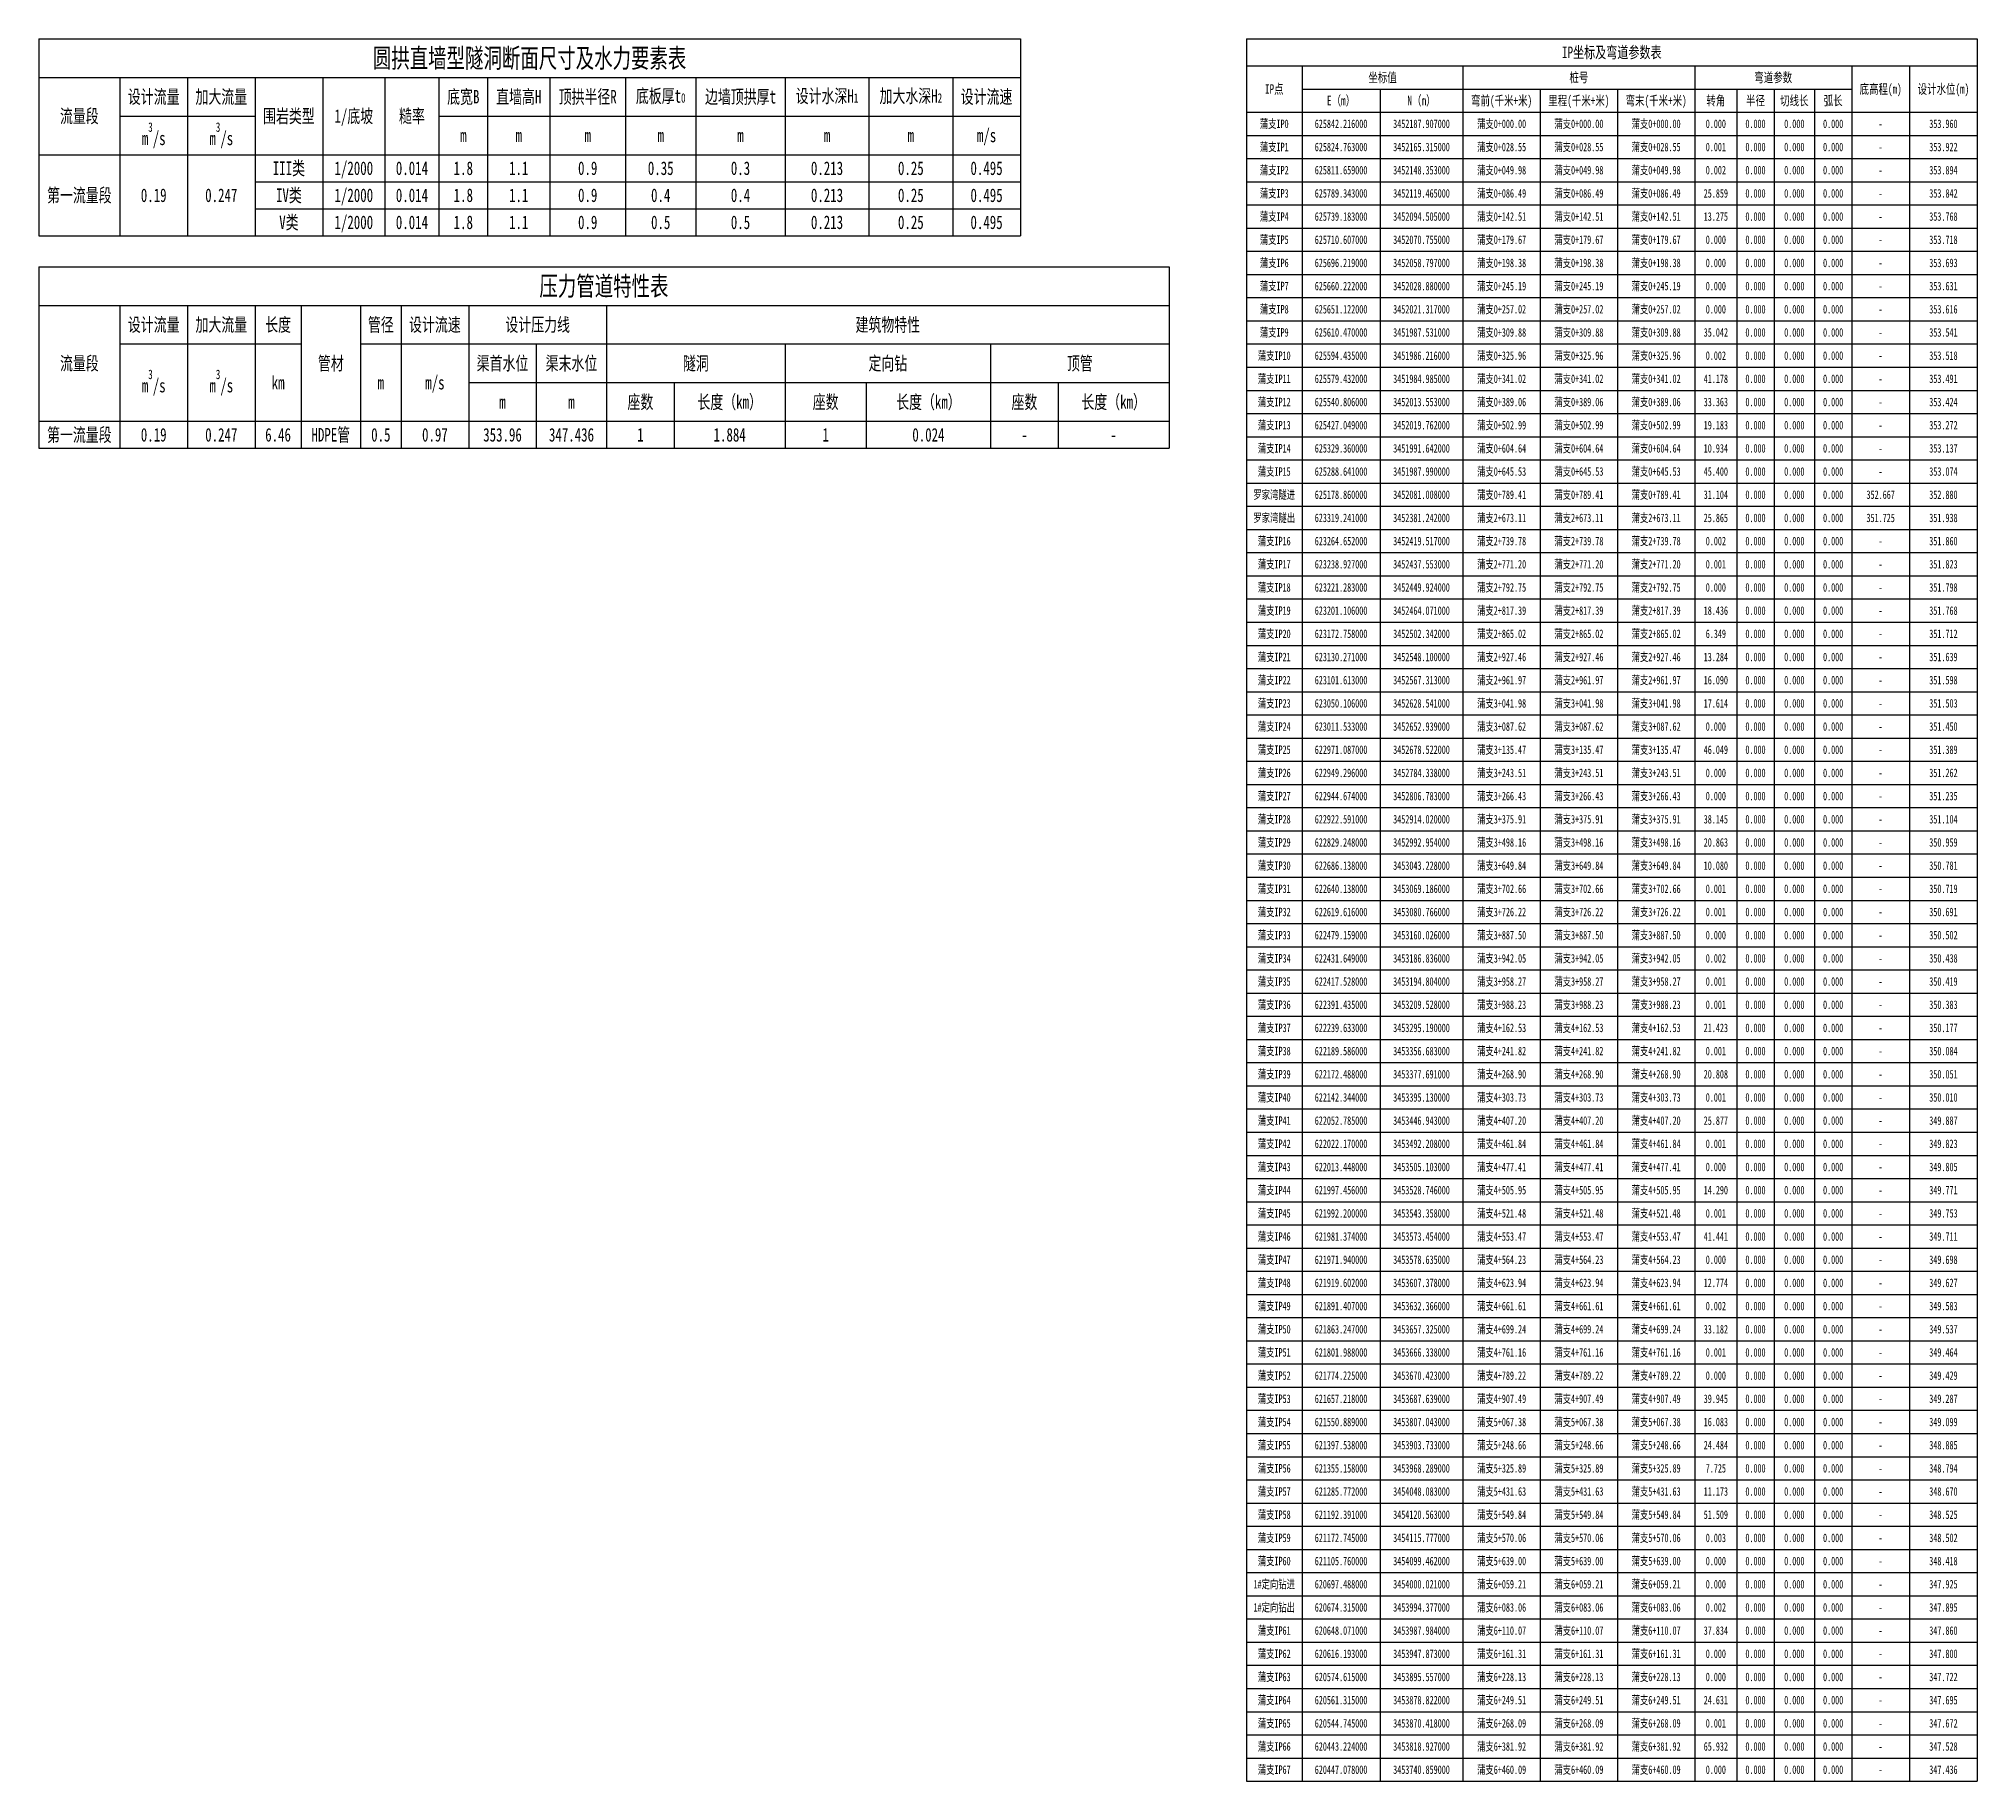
# Model space of a CAD drawing. Header units: millimetres. Extents: x -40 to 2308, y -621 to 355.
# Drawn here: x 0 to 502, y -621 to -170 of the extents above; entities that cross this region are included whole.
import ezdxf
from ezdxf.enums import TextEntityAlignment as Align

# ---------------------------------------------------------------- set-up
doc = ezdxf.new("R2010")
doc.units = ezdxf.units.MM
doc.layers.add('IP坐标表', color=7, linetype='Continuous')
doc.layers.add('断面汇总表', color=7, linetype='Continuous')
doc.styles.get("Standard").update_dxf_attribs({"font": '', "width": 0.7})
doc.styles.get('Standard').set_extended_font_data('仿宋')

msp = doc.modelspace()

# ---------------------------------------------------------------- texts
at = {"layer": 'IP坐标表', "width": 0.7}
for s, height, p in [('IP坐标及弯道参数表', 3, (407.2, -173.5)), ('坐标值', 2.5, (347.86, -180)), ('桩号', 2.5, (398.68, -180)), ('弯道参数', 2.5, (448.99, -180)), ('IP点', 2.5, (319.82, -183)), ('E（m）', 2.5, (337.12, -186)), ('N（m）', 2.5, (357.94, -186)), ('弯前(千米+米)', 2.5, (378.68, -186)), ('里程(千米+米)', 2.5, (398.68, -186)), ('弯末(千米+米)', 2.5, (418.68, -186)), ('转角', 2.5, (434.14, -186)), ('半径', 2.5, (444.4, -186)), ('切线长', 2.5, (454.45, -186)), ('弧长', 2.5, (464.5, -186)), ('底高程(m)', 2.5, (476.8, -183)), ('设计水位(m)', 2.5, (493.05, -183)), ('蒲支IP0', 2.2, (319.82, -192)), ('蒲支0+000.00', 2.2, (378.68, -192)), ('蒲支0+000.00', 2.2, (398.68, -192)), ('蒲支0+000.00', 2.2, (418.68, -192)), ('625842.216000', 2.2, (337.12, -192)), ('3452187.907000', 2.2, (357.94, -192)), ('0.000', 2.2, (434.14, -192)), ('0.000', 2.2, (444.4, -192)), ('0.000', 2.2, (454.45, -192)), ('0.000', 2.2, (464.5, -192)), ('-', 2.2, (476.8, -192)), ('353.960', 2.2, (493.05, -192)), ('蒲支IP1', 2.2, (319.82, -198)), ('625824.763000', 2.2, (337.12, -198)), ('3452165.315000', 2.2, (357.94, -198)), ('蒲支0+028.55', 2.2, (378.68, -198)), ('蒲支0+028.55', 2.2, (398.68, -198)), ('蒲支0+028.55', 2.2, (418.68, -198)), ('0.001', 2.2, (434.14, -198)), ('0.000', 2.2, (444.4, -198)), ('0.000', 2.2, (454.45, -198)), ('0.000', 2.2, (464.5, -198)), ('-', 2.2, (476.8, -198)), ('353.922', 2.2, (493.05, -198)), ('蒲支IP2', 2.2, (319.82, -204)), ('625811.659000', 2.2, (337.12, -204)), ('3452148.353000', 2.2, (357.94, -204)), ('蒲支0+049.98', 2.2, (378.68, -204)), ('蒲支0+049.98', 2.2, (398.68, -204)), ('蒲支0+049.98', 2.2, (418.68, -204)), ('0.002', 2.2, (434.14, -204)), ('0.000', 2.2, (444.4, -204)), ('0.000', 2.2, (454.45, -204)), ('0.000', 2.2, (464.5, -204)), ('-', 2.2, (476.8, -204)), ('353.894', 2.2, (493.05, -204)), ('蒲支IP3', 2.2, (319.82, -210)), ('625789.343000', 2.2, (337.12, -210)), ('3452119.465000', 2.2, (357.94, -210)), ('蒲支0+086.49', 2.2, (378.68, -210)), ('蒲支0+086.49', 2.2, (398.68, -210)), ('蒲支0+086.49', 2.2, (418.68, -210)), ('25.859', 2.2, (434.14, -210)), ('0.000', 2.2, (444.4, -210)), ('0.000', 2.2, (454.45, -210)), ('0.000', 2.2, (464.5, -210)), ('-', 2.2, (476.8, -210)), ('353.842', 2.2, (493.05, -210)), ('蒲支IP4', 2.2, (319.82, -216)), ('625739.183000', 2.2, (337.12, -216)), ('3452094.505000', 2.2, (357.94, -216)), ('蒲支0+142.51', 2.2, (378.68, -216)), ('蒲支0+142.51', 2.2, (398.68, -216)), ('蒲支0+142.51', 2.2, (418.68, -216)), ('13.275', 2.2, (434.14, -216)), ('0.000', 2.2, (444.4, -216)), ('0.000', 2.2, (454.45, -216)), ('0.000', 2.2, (464.5, -216)), ('353.768', 2.2, (493.05, -216)), ('蒲支IP5', 2.2, (319.82, -222)), ('蒲支0+179.67', 2.2, (378.68, -222)), ('蒲支0+179.67', 2.2, (398.68, -222)), ('蒲支0+179.67', 2.2, (418.68, -222)), ('-', 2.2, (476.8, -216)), ('625710.607000', 2.2, (337.12, -222)), ('3452070.755000', 2.2, (357.94, -222)), ('0.000', 2.2, (434.14, -222)), ('0.000', 2.2, (444.4, -222)), ('0.000', 2.2, (454.45, -222)), ('0.000', 2.2, (464.5, -222)), ('-', 2.2, (476.8, -222)), ('353.718', 2.2, (493.05, -222)), ('蒲支IP6', 2.2, (319.82, -228)), ('625696.219000', 2.2, (337.12, -228)), ('3452058.797000', 2.2, (357.94, -228)), ('蒲支0+198.38', 2.2, (378.68, -228)), ('蒲支0+198.38', 2.2, (398.68, -228)), ('蒲支0+198.38', 2.2, (418.68, -228)), ('0.000', 2.2, (434.14, -228)), ('0.000', 2.2, (444.4, -228)), ('0.000', 2.2, (454.45, -228)), ('0.000', 2.2, (464.5, -228)), ('-', 2.2, (476.8, -228)), ('353.693', 2.2, (493.05, -228)), ('蒲支IP7', 2.2, (319.82, -234)), ('625660.222000', 2.2, (337.12, -234)), ('3452028.880000', 2.2, (357.94, -234)), ('蒲支0+245.19', 2.2, (378.68, -234)), ('蒲支0+245.19', 2.2, (398.68, -234)), ('蒲支0+245.19', 2.2, (418.68, -234)), ('0.000', 2.2, (434.14, -234)), ('0.000', 2.2, (444.4, -234)), ('0.000', 2.2, (454.45, -234)), ('0.000', 2.2, (464.5, -234)), ('-', 2.2, (476.8, -234)), ('353.631', 2.2, (493.05, -234)), ('蒲支IP8', 2.2, (319.82, -240)), ('625651.122000', 2.2, (337.12, -240)), ('3452021.317000', 2.2, (357.94, -240)), ('蒲支0+257.02', 2.2, (378.68, -240)), ('蒲支0+257.02', 2.2, (398.68, -240)), ('蒲支0+257.02', 2.2, (418.68, -240)), ('0.000', 2.2, (434.14, -240)), ('0.000', 2.2, (444.4, -240)), ('0.000', 2.2, (454.45, -240)), ('0.000', 2.2, (464.5, -240)), ('-', 2.2, (476.8, -240)), ('353.616', 2.2, (493.05, -240)), ('蒲支IP9', 2.2, (319.82, -246)), ('625610.470000', 2.2, (337.12, -246)), ('3451987.531000', 2.2, (357.94, -246)), ('蒲支0+309.88', 2.2, (378.68, -246)), ('蒲支0+309.88', 2.2, (398.68, -246)), ('蒲支0+309.88', 2.2, (418.68, -246)), ('35.042', 2.2, (434.14, -246)), ('0.000', 2.2, (444.4, -246)), ('0.000', 2.2, (454.45, -246)), ('0.000', 2.2, (464.5, -246)), ('353.541', 2.2, (493.05, -246)), ('蒲支IP10', 2.2, (319.82, -252)), ('蒲支0+325.96', 2.2, (378.68, -252)), ('蒲支0+325.96', 2.2, (398.68, -252)), ('蒲支0+325.96', 2.2, (418.68, -252)), ('-', 2.2, (476.8, -246)), ('625594.435000', 2.2, (337.12, -252)), ('3451986.216000', 2.2, (357.94, -252)), ('0.002', 2.2, (434.14, -252)), ('0.000', 2.2, (444.4, -252)), ('0.000', 2.2, (454.45, -252)), ('0.000', 2.2, (464.5, -252)), ('-', 2.2, (476.8, -252)), ('353.518', 2.2, (493.05, -252)), ('蒲支IP11', 2.2, (319.82, -258)), ('625579.432000', 2.2, (337.12, -258)), ('3451984.985000', 2.2, (357.94, -258)), ('蒲支0+341.02', 2.2, (378.68, -258)), ('蒲支0+341.02', 2.2, (398.68, -258)), ('蒲支0+341.02', 2.2, (418.68, -258)), ('41.178', 2.2, (434.14, -258)), ('0.000', 2.2, (444.4, -258)), ('0.000', 2.2, (454.45, -258)), ('0.000', 2.2, (464.5, -258)), ('-', 2.2, (476.8, -258)), ('353.491', 2.2, (493.05, -258)), ('蒲支IP12', 2.2, (319.82, -264)), ('625540.806000', 2.2, (337.12, -264)), ('3452013.553000', 2.2, (357.94, -264)), ('蒲支0+389.06', 2.2, (378.68, -264)), ('蒲支0+389.06', 2.2, (398.68, -264)), ('蒲支0+389.06', 2.2, (418.68, -264)), ('33.363', 2.2, (434.14, -264)), ('0.000', 2.2, (444.4, -264)), ('0.000', 2.2, (454.45, -264)), ('0.000', 2.2, (464.5, -264)), ('-', 2.2, (476.8, -264)), ('353.424', 2.2, (493.05, -264)), ('蒲支IP13', 2.2, (319.82, -270)), ('625427.049000', 2.2, (337.12, -270)), ('3452019.762000', 2.2, (357.94, -270)), ('蒲支0+502.99', 2.2, (378.68, -270)), ('蒲支0+502.99', 2.2, (398.68, -270)), ('蒲支0+502.99', 2.2, (418.68, -270)), ('19.183', 2.2, (434.14, -270)), ('0.000', 2.2, (444.4, -270)), ('0.000', 2.2, (454.45, -270)), ('0.000', 2.2, (464.5, -270)), ('-', 2.2, (476.8, -270)), ('353.272', 2.2, (493.05, -270)), ('蒲支IP14', 2.2, (319.82, -276)), ('625329.360000', 2.2, (337.12, -276)), ('3451991.642000', 2.2, (357.94, -276)), ('蒲支0+604.64', 2.2, (378.68, -276)), ('蒲支0+604.64', 2.2, (398.68, -276)), ('蒲支0+604.64', 2.2, (418.68, -276)), ('10.934', 2.2, (434.14, -276)), ('0.000', 2.2, (444.4, -276)), ('0.000', 2.2, (454.45, -276)), ('0.000', 2.2, (464.5, -276)), ('353.137', 2.2, (493.05, -276)), ('蒲支IP15', 2.2, (319.82, -282)), ('625288.641000', 2.2, (337.12, -282)), ('3451987.990000', 2.2, (357.94, -282)), ('蒲支0+645.53', 2.2, (378.68, -282)), ('蒲支0+645.53', 2.2, (398.68, -282)), ('蒲支0+645.53', 2.2, (418.68, -282)), ('45.400', 2.2, (434.14, -282)), ('0.000', 2.2, (444.4, -282)), ('0.000', 2.2, (454.45, -282)), ('0.000', 2.2, (464.5, -282)), ('-', 2.2, (476.8, -276)), ('353.074', 2.2, (493.05, -282)), ('-', 2.2, (476.8, -282)), ('罗家湾隧进', 2.2, (319.82, -288)), ('625178.860000', 2.2, (337.12, -288)), ('3452081.008000', 2.2, (357.94, -288)), ('蒲支0+789.41', 2.2, (378.68, -288)), ('蒲支0+789.41', 2.2, (398.68, -288)), ('蒲支0+789.41', 2.2, (418.68, -288)), ('31.104', 2.2, (434.14, -288)), ('0.000', 2.2, (444.4, -288)), ('0.000', 2.2, (454.45, -288)), ('0.000', 2.2, (464.5, -288)), ('352.667', 2.2, (476.8, -288)), ('352.880', 2.2, (493.05, -288)), ('罗家湾隧出', 2.2, (319.82, -294)), ('623319.241000', 2.2, (337.12, -294)), ('3452381.242000', 2.2, (357.94, -294)), ('蒲支2+673.11', 2.2, (378.68, -294)), ('蒲支2+673.11', 2.2, (398.68, -294)), ('蒲支2+673.11', 2.2, (418.68, -294)), ('25.865', 2.2, (434.14, -294)), ('0.000', 2.2, (444.4, -294)), ('0.000', 2.2, (454.45, -294)), ('0.000', 2.2, (464.5, -294)), ('351.725', 2.2, (476.8, -294)), ('351.938', 2.2, (493.05, -294)), ('蒲支IP16', 2.2, (319.82, -300)), ('623264.652000', 2.2, (337.12, -300)), ('3452419.517000', 2.2, (357.94, -300)), ('蒲支2+739.78', 2.2, (378.68, -300)), ('蒲支2+739.78', 2.2, (398.68, -300)), ('蒲支2+739.78', 2.2, (418.68, -300)), ('0.002', 2.2, (434.14, -300)), ('0.000', 2.2, (444.4, -300)), ('0.000', 2.2, (454.45, -300)), ('0.000', 2.2, (464.5, -300)), ('-', 2.2, (476.8, -300)), ('351.860', 2.2, (493.05, -300)), ('蒲支IP17', 2.2, (319.82, -306)), ('623238.927000', 2.2, (337.12, -306)), ('3452437.553000', 2.2, (357.94, -306)), ('蒲支2+771.20', 2.2, (378.68, -306)), ('蒲支2+771.20', 2.2, (398.68, -306)), ('蒲支2+771.20', 2.2, (418.68, -306)), ('0.001', 2.2, (434.14, -306)), ('0.000', 2.2, (444.4, -306)), ('0.000', 2.2, (454.45, -306)), ('0.000', 2.2, (464.5, -306)), ('351.823', 2.2, (493.05, -306)), ('蒲支IP18', 2.2, (319.82, -312)), ('623221.283000', 2.2, (337.12, -312)), ('3452449.924000', 2.2, (357.94, -312)), ('蒲支2+792.75', 2.2, (378.68, -312)), ('蒲支2+792.75', 2.2, (398.68, -312)), ('蒲支2+792.75', 2.2, (418.68, -312)), ('0.000', 2.2, (434.14, -312)), ('0.000', 2.2, (444.4, -312)), ('0.000', 2.2, (454.45, -312)), ('0.000', 2.2, (464.5, -312)), ('-', 2.2, (476.8, -306)), ('351.798', 2.2, (493.05, -312)), ('-', 2.2, (476.8, -312)), ('蒲支IP19', 2.2, (319.82, -318)), ('623201.106000', 2.2, (337.12, -318)), ('3452464.071000', 2.2, (357.94, -318)), ('蒲支2+817.39', 2.2, (378.68, -318)), ('蒲支2+817.39', 2.2, (398.68, -318)), ('蒲支2+817.39', 2.2, (418.68, -318)), ('18.436', 2.2, (434.14, -318)), ('0.000', 2.2, (444.4, -318)), ('0.000', 2.2, (454.45, -318)), ('0.000', 2.2, (464.5, -318)), ('-', 2.2, (476.8, -318)), ('351.768', 2.2, (493.05, -318)), ('蒲支IP20', 2.2, (319.82, -324)), ('623172.758000', 2.2, (337.12, -324)), ('3452502.342000', 2.2, (357.94, -324)), ('蒲支2+865.02', 2.2, (378.68, -324)), ('蒲支2+865.02', 2.2, (398.68, -324)), ('蒲支2+865.02', 2.2, (418.68, -324)), ('6.349', 2.2, (434.14, -324)), ('0.000', 2.2, (444.4, -324)), ('0.000', 2.2, (454.45, -324)), ('0.000', 2.2, (464.5, -324)), ('-', 2.2, (476.8, -324)), ('351.712', 2.2, (493.05, -324)), ('蒲支IP21', 2.2, (319.82, -330)), ('623130.271000', 2.2, (337.12, -330)), ('3452548.100000', 2.2, (357.94, -330)), ('蒲支2+927.46', 2.2, (378.68, -330)), ('蒲支2+927.46', 2.2, (398.68, -330)), ('蒲支2+927.46', 2.2, (418.68, -330)), ('13.284', 2.2, (434.14, -330)), ('0.000', 2.2, (444.4, -330)), ('0.000', 2.2, (454.45, -330)), ('0.000', 2.2, (464.5, -330)), ('-', 2.2, (476.8, -330)), ('351.639', 2.2, (493.05, -330)), ('蒲支IP22', 2.2, (319.82, -336)), ('623101.613000', 2.2, (337.12, -336)), ('3452567.313000', 2.2, (357.94, -336)), ('蒲支2+961.97', 2.2, (378.68, -336)), ('蒲支2+961.97', 2.2, (398.68, -336)), ('蒲支2+961.97', 2.2, (418.68, -336)), ('16.090', 2.2, (434.14, -336)), ('0.000', 2.2, (444.4, -336)), ('0.000', 2.2, (454.45, -336)), ('0.000', 2.2, (464.5, -336)), ('-', 2.2, (476.8, -336)), ('351.598', 2.2, (493.05, -336)), ('蒲支IP23', 2.2, (319.82, -342)), ('623050.106000', 2.2, (337.12, -342)), ('3452628.541000', 2.2, (357.94, -342)), ('蒲支3+041.98', 2.2, (378.68, -342)), ('蒲支3+041.98', 2.2, (398.68, -342)), ('蒲支3+041.98', 2.2, (418.68, -342)), ('17.614', 2.2, (434.14, -342)), ('0.000', 2.2, (444.4, -342)), ('0.000', 2.2, (454.45, -342)), ('0.000', 2.2, (464.5, -342)), ('351.503', 2.2, (493.05, -342)), ('-', 2.2, (476.8, -342)), ('蒲支IP24', 2.2, (319.82, -348)), ('623011.533000', 2.2, (337.12, -348)), ('3452652.939000', 2.2, (357.94, -348)), ('蒲支3+087.62', 2.2, (378.68, -348)), ('蒲支3+087.62', 2.2, (398.68, -348)), ('蒲支3+087.62', 2.2, (418.68, -348)), ('0.000', 2.2, (434.14, -348)), ('0.000', 2.2, (444.4, -348)), ('0.000', 2.2, (454.45, -348)), ('0.000', 2.2, (464.5, -348)), ('-', 2.2, (476.8, -348)), ('351.450', 2.2, (493.05, -348)), ('蒲支IP25', 2.2, (319.82, -354)), ('622971.087000', 2.2, (337.12, -354)), ('3452678.522000', 2.2, (357.94, -354)), ('蒲支3+135.47', 2.2, (378.68, -354)), ('蒲支3+135.47', 2.2, (398.68, -354)), ('蒲支3+135.47', 2.2, (418.68, -354)), ('46.049', 2.2, (434.14, -354)), ('0.000', 2.2, (444.4, -354)), ('0.000', 2.2, (454.45, -354)), ('0.000', 2.2, (464.5, -354)), ('-', 2.2, (476.8, -354)), ('351.389', 2.2, (493.05, -354)), ('蒲支IP26', 2.2, (319.82, -360)), ('622949.296000', 2.2, (337.12, -360)), ('3452784.338000', 2.2, (357.94, -360)), ('蒲支3+243.51', 2.2, (378.68, -360)), ('蒲支3+243.51', 2.2, (398.68, -360)), ('蒲支3+243.51', 2.2, (418.68, -360)), ('0.000', 2.2, (434.14, -360)), ('0.000', 2.2, (444.4, -360)), ('0.000', 2.2, (454.45, -360)), ('0.000', 2.2, (464.5, -360)), ('-', 2.2, (476.8, -360)), ('351.262', 2.2, (493.05, -360)), ('蒲支IP27', 2.2, (319.82, -366)), ('622944.674000', 2.2, (337.12, -366)), ('3452806.783000', 2.2, (357.94, -366)), ('蒲支3+266.43', 2.2, (378.68, -366)), ('蒲支3+266.43', 2.2, (398.68, -366)), ('蒲支3+266.43', 2.2, (418.68, -366)), ('0.000', 2.2, (434.14, -366)), ('0.000', 2.2, (444.4, -366)), ('0.000', 2.2, (454.45, -366)), ('0.000', 2.2, (464.5, -366)), ('-', 2.2, (476.8, -366)), ('351.235', 2.2, (493.05, -366)), ('蒲支IP28', 2.2, (319.82, -372)), ('622922.591000', 2.2, (337.12, -372)), ('3452914.020000', 2.2, (357.94, -372)), ('蒲支3+375.91', 2.2, (378.68, -372)), ('蒲支3+375.91', 2.2, (398.68, -372)), ('蒲支3+375.91', 2.2, (418.68, -372)), ('38.145', 2.2, (434.14, -372)), ('0.000', 2.2, (444.4, -372)), ('0.000', 2.2, (454.45, -372)), ('0.000', 2.2, (464.5, -372)), ('351.104', 2.2, (493.05, -372)), ('-', 2.2, (476.8, -372)), ('蒲支IP29', 2.2, (319.82, -378)), ('622829.248000', 2.2, (337.12, -378)), ('3452992.954000', 2.2, (357.94, -378)), ('蒲支3+498.16', 2.2, (378.68, -378)), ('蒲支3+498.16', 2.2, (398.68, -378)), ('蒲支3+498.16', 2.2, (418.68, -378)), ('20.863', 2.2, (434.14, -378)), ('0.000', 2.2, (444.4, -378)), ('0.000', 2.2, (454.45, -378)), ('0.000', 2.2, (464.5, -378)), ('-', 2.2, (476.8, -378)), ('350.959', 2.2, (493.05, -378)), ('蒲支IP30', 2.2, (319.82, -384)), ('622686.138000', 2.2, (337.12, -384)), ('3453043.228000', 2.2, (357.94, -384)), ('蒲支3+649.84', 2.2, (378.68, -384)), ('蒲支3+649.84', 2.2, (398.68, -384)), ('蒲支3+649.84', 2.2, (418.68, -384)), ('10.080', 2.2, (434.14, -384)), ('0.000', 2.2, (444.4, -384)), ('0.000', 2.2, (454.45, -384)), ('0.000', 2.2, (464.5, -384)), ('-', 2.2, (476.8, -384)), ('350.781', 2.2, (493.05, -384)), ('蒲支IP31', 2.2, (319.82, -390)), ('622640.138000', 2.2, (337.12, -390)), ('3453069.186000', 2.2, (357.94, -390)), ('蒲支3+702.66', 2.2, (378.68, -390)), ('蒲支3+702.66', 2.2, (398.68, -390)), ('蒲支3+702.66', 2.2, (418.68, -390)), ('0.001', 2.2, (434.14, -390)), ('0.000', 2.2, (444.4, -390)), ('0.000', 2.2, (454.45, -390)), ('0.000', 2.2, (464.5, -390)), ('-', 2.2, (476.8, -390)), ('350.719', 2.2, (493.05, -390)), ('蒲支IP32', 2.2, (319.82, -396)), ('622619.616000', 2.2, (337.12, -396)), ('3453080.766000', 2.2, (357.94, -396)), ('蒲支3+726.22', 2.2, (378.68, -396)), ('蒲支3+726.22', 2.2, (398.68, -396)), ('蒲支3+726.22', 2.2, (418.68, -396)), ('0.001', 2.2, (434.14, -396)), ('0.000', 2.2, (444.4, -396)), ('0.000', 2.2, (454.45, -396)), ('0.000', 2.2, (464.5, -396)), ('-', 2.2, (476.8, -396)), ('350.691', 2.2, (493.05, -396)), ('蒲支IP33', 2.2, (319.82, -402)), ('622479.159000', 2.2, (337.12, -402)), ('3453160.026000', 2.2, (357.94, -402)), ('蒲支3+887.50', 2.2, (378.68, -402)), ('蒲支3+887.50', 2.2, (398.68, -402)), ('蒲支3+887.50', 2.2, (418.68, -402)), ('0.000', 2.2, (434.14, -402)), ('0.000', 2.2, (444.4, -402)), ('0.000', 2.2, (454.45, -402)), ('0.000', 2.2, (464.5, -402)), ('350.502', 2.2, (493.05, -402)), ('-', 2.2, (476.8, -402)), ('蒲支IP34', 2.2, (319.82, -408)), ('622431.649000', 2.2, (337.12, -408)), ('3453186.836000', 2.2, (357.94, -408)), ('蒲支3+942.05', 2.2, (378.68, -408)), ('蒲支3+942.05', 2.2, (398.68, -408)), ('蒲支3+942.05', 2.2, (418.68, -408)), ('0.002', 2.2, (434.14, -408)), ('0.000', 2.2, (444.4, -408)), ('0.000', 2.2, (454.45, -408)), ('0.000', 2.2, (464.5, -408)), ('-', 2.2, (476.8, -408)), ('350.438', 2.2, (493.05, -408)), ('蒲支IP35', 2.2, (319.82, -414)), ('622417.528000', 2.2, (337.12, -414)), ('3453194.804000', 2.2, (357.94, -414)), ('蒲支3+958.27', 2.2, (378.68, -414)), ('蒲支3+958.27', 2.2, (398.68, -414)), ('蒲支3+958.27', 2.2, (418.68, -414)), ('0.001', 2.2, (434.14, -414)), ('0.000', 2.2, (444.4, -414)), ('0.000', 2.2, (454.45, -414)), ('0.000', 2.2, (464.5, -414)), ('-', 2.2, (476.8, -414)), ('350.419', 2.2, (493.05, -414)), ('蒲支IP36', 2.2, (319.82, -420)), ('622391.435000', 2.2, (337.12, -420)), ('3453209.528000', 2.2, (357.94, -420)), ('蒲支3+988.23', 2.2, (378.68, -420)), ('蒲支3+988.23', 2.2, (398.68, -420)), ('蒲支3+988.23', 2.2, (418.68, -420)), ('0.001', 2.2, (434.14, -420)), ('0.000', 2.2, (444.4, -420)), ('0.000', 2.2, (454.45, -420)), ('0.000', 2.2, (464.5, -420)), ('-', 2.2, (476.8, -420)), ('350.383', 2.2, (493.05, -420)), ('蒲支IP37', 2.2, (319.82, -426)), ('622239.633000', 2.2, (337.12, -426)), ('3453295.190000', 2.2, (357.94, -426)), ('蒲支4+162.53', 2.2, (378.68, -426)), ('蒲支4+162.53', 2.2, (398.68, -426)), ('蒲支4+162.53', 2.2, (418.68, -426)), ('21.423', 2.2, (434.14, -426)), ('0.000', 2.2, (444.4, -426)), ('0.000', 2.2, (454.45, -426)), ('0.000', 2.2, (464.5, -426)), ('-', 2.2, (476.8, -426)), ('350.177', 2.2, (493.05, -426)), ('蒲支IP38', 2.2, (319.82, -432)), ('622189.586000', 2.2, (337.12, -432)), ('3453356.683000', 2.2, (357.94, -432)), ('蒲支4+241.82', 2.2, (378.68, -432)), ('蒲支4+241.82', 2.2, (398.68, -432)), ('蒲支4+241.82', 2.2, (418.68, -432)), ('0.001', 2.2, (434.14, -432)), ('0.000', 2.2, (444.4, -432)), ('0.000', 2.2, (454.45, -432)), ('0.000', 2.2, (464.5, -432)), ('350.084', 2.2, (493.05, -432)), ('-', 2.2, (476.8, -432)), ('蒲支IP39', 2.2, (319.82, -438)), ('622172.488000', 2.2, (337.12, -438)), ('3453377.691000', 2.2, (357.94, -438)), ('蒲支4+268.90', 2.2, (378.68, -438)), ('蒲支4+268.90', 2.2, (398.68, -438)), ('蒲支4+268.90', 2.2, (418.68, -438)), ('20.808', 2.2, (434.14, -438)), ('0.000', 2.2, (444.4, -438)), ('0.000', 2.2, (454.45, -438)), ('0.000', 2.2, (464.5, -438)), ('-', 2.2, (476.8, -438)), ('350.051', 2.2, (493.05, -438)), ('蒲支IP40', 2.2, (319.82, -444)), ('622142.344000', 2.2, (337.12, -444)), ('3453395.130000', 2.2, (357.94, -444)), ('蒲支4+303.73', 2.2, (378.68, -444)), ('蒲支4+303.73', 2.2, (398.68, -444)), ('蒲支4+303.73', 2.2, (418.68, -444)), ('0.001', 2.2, (434.14, -444)), ('0.000', 2.2, (444.4, -444)), ('0.000', 2.2, (454.45, -444)), ('0.000', 2.2, (464.5, -444)), ('-', 2.2, (476.8, -444)), ('350.010', 2.2, (493.05, -444)), ('蒲支IP41', 2.2, (319.82, -450)), ('622052.785000', 2.2, (337.12, -450)), ('3453446.943000', 2.2, (357.94, -450)), ('蒲支4+407.20', 2.2, (378.68, -450)), ('蒲支4+407.20', 2.2, (398.68, -450)), ('蒲支4+407.20', 2.2, (418.68, -450)), ('25.877', 2.2, (434.14, -450)), ('0.000', 2.2, (444.4, -450)), ('0.000', 2.2, (454.45, -450)), ('0.000', 2.2, (464.5, -450)), ('-', 2.2, (476.8, -450)), ('349.887', 2.2, (493.05, -450)), ('蒲支IP42', 2.2, (319.82, -456)), ('622022.170000', 2.2, (337.12, -456)), ('3453492.208000', 2.2, (357.94, -456)), ('蒲支4+461.84', 2.2, (378.68, -456)), ('蒲支4+461.84', 2.2, (398.68, -456)), ('蒲支4+461.84', 2.2, (418.68, -456)), ('0.001', 2.2, (434.14, -456)), ('0.000', 2.2, (444.4, -456)), ('0.000', 2.2, (454.45, -456)), ('0.000', 2.2, (464.5, -456)), ('-', 2.2, (476.8, -456)), ('349.823', 2.2, (493.05, -456)), ('蒲支IP43', 2.2, (319.82, -462)), ('622013.448000', 2.2, (337.12, -462)), ('3453505.103000', 2.2, (357.94, -462)), ('蒲支4+477.41', 2.2, (378.68, -462)), ('蒲支4+477.41', 2.2, (398.68, -462)), ('蒲支4+477.41', 2.2, (418.68, -462)), ('0.000', 2.2, (434.14, -462)), ('0.000', 2.2, (444.4, -462)), ('0.000', 2.2, (454.45, -462)), ('0.000', 2.2, (464.5, -462)), ('349.805', 2.2, (493.05, -462)), ('蒲支IP44', 2.2, (319.82, -468)), ('蒲支4+505.95', 2.2, (378.68, -468)), ('蒲支4+505.95', 2.2, (398.68, -468)), ('蒲支4+505.95', 2.2, (418.68, -468)), ('-', 2.2, (476.8, -462)), ('621997.456000', 2.2, (337.12, -468)), ('3453528.746000', 2.2, (357.94, -468)), ('14.290', 2.2, (434.14, -468)), ('0.000', 2.2, (444.4, -468)), ('0.000', 2.2, (454.45, -468)), ('0.000', 2.2, (464.5, -468)), ('-', 2.2, (476.8, -468)), ('349.771', 2.2, (493.05, -468)), ('蒲支IP45', 2.2, (319.82, -474)), ('621992.200000', 2.2, (337.12, -474)), ('3453543.358000', 2.2, (357.94, -474)), ('蒲支4+521.48', 2.2, (378.68, -474)), ('蒲支4+521.48', 2.2, (398.68, -474)), ('蒲支4+521.48', 2.2, (418.68, -474)), ('0.001', 2.2, (434.14, -474)), ('0.000', 2.2, (444.4, -474)), ('0.000', 2.2, (454.45, -474)), ('0.000', 2.2, (464.5, -474)), ('-', 2.2, (476.8, -474)), ('349.753', 2.2, (493.05, -474)), ('蒲支IP46', 2.2, (319.82, -480)), ('621981.374000', 2.2, (337.12, -480)), ('3453573.454000', 2.2, (357.94, -480)), ('蒲支4+553.47', 2.2, (378.68, -480)), ('蒲支4+553.47', 2.2, (398.68, -480)), ('蒲支4+553.47', 2.2, (418.68, -480)), ('41.441', 2.2, (434.14, -480)), ('0.000', 2.2, (444.4, -480)), ('0.000', 2.2, (454.45, -480)), ('0.000', 2.2, (464.5, -480)), ('-', 2.2, (476.8, -480)), ('349.711', 2.2, (493.05, -480)), ('蒲支IP47', 2.2, (319.82, -486)), ('621971.940000', 2.2, (337.12, -486)), ('3453578.635000', 2.2, (357.94, -486)), ('蒲支4+564.23', 2.2, (378.68, -486)), ('蒲支4+564.23', 2.2, (398.68, -486)), ('蒲支4+564.23', 2.2, (418.68, -486)), ('0.000', 2.2, (434.14, -486)), ('0.000', 2.2, (444.4, -486)), ('0.000', 2.2, (454.45, -486)), ('0.000', 2.2, (464.5, -486)), ('-', 2.2, (476.8, -486)), ('349.698', 2.2, (493.05, -486)), ('蒲支IP48', 2.2, (319.82, -492)), ('621919.602000', 2.2, (337.12, -492)), ('3453607.378000', 2.2, (357.94, -492)), ('蒲支4+623.94', 2.2, (378.68, -492)), ('蒲支4+623.94', 2.2, (398.68, -492)), ('蒲支4+623.94', 2.2, (418.68, -492)), ('12.774', 2.2, (434.14, -492)), ('0.000', 2.2, (444.4, -492)), ('0.000', 2.2, (454.45, -492)), ('0.000', 2.2, (464.5, -492)), ('349.627', 2.2, (493.05, -492)), ('蒲支IP49', 2.2, (319.82, -498)), ('蒲支4+661.61', 2.2, (378.68, -498)), ('蒲支4+661.61', 2.2, (398.68, -498)), ('蒲支4+661.61', 2.2, (418.68, -498)), ('-', 2.2, (476.8, -492)), ('621891.407000', 2.2, (337.12, -498)), ('3453632.366000', 2.2, (357.94, -498)), ('0.002', 2.2, (434.14, -498)), ('0.000', 2.2, (444.4, -498)), ('0.000', 2.2, (454.45, -498)), ('0.000', 2.2, (464.5, -498)), ('-', 2.2, (476.8, -498)), ('349.583', 2.2, (493.05, -498)), ('蒲支IP50', 2.2, (319.82, -504)), ('621863.247000', 2.2, (337.12, -504)), ('3453657.325000', 2.2, (357.94, -504)), ('蒲支4+699.24', 2.2, (378.68, -504)), ('蒲支4+699.24', 2.2, (398.68, -504)), ('蒲支4+699.24', 2.2, (418.68, -504)), ('33.182', 2.2, (434.14, -504)), ('0.000', 2.2, (444.4, -504)), ('0.000', 2.2, (454.45, -504)), ('0.000', 2.2, (464.5, -504)), ('-', 2.2, (476.8, -504)), ('349.537', 2.2, (493.05, -504)), ('蒲支IP51', 2.2, (319.82, -510)), ('621801.988000', 2.2, (337.12, -510)), ('3453666.338000', 2.2, (357.94, -510)), ('蒲支4+761.16', 2.2, (378.68, -510)), ('蒲支4+761.16', 2.2, (398.68, -510)), ('蒲支4+761.16', 2.2, (418.68, -510)), ('0.001', 2.2, (434.14, -510)), ('0.000', 2.2, (444.4, -510)), ('0.000', 2.2, (454.45, -510)), ('0.000', 2.2, (464.5, -510)), ('-', 2.2, (476.8, -510)), ('349.464', 2.2, (493.05, -510)), ('蒲支IP52', 2.2, (319.82, -516)), ('621774.225000', 2.2, (337.12, -516)), ('3453670.423000', 2.2, (357.94, -516)), ('蒲支4+789.22', 2.2, (378.68, -516)), ('蒲支4+789.22', 2.2, (398.68, -516)), ('蒲支4+789.22', 2.2, (418.68, -516)), ('0.000', 2.2, (434.14, -516)), ('0.000', 2.2, (444.4, -516)), ('0.000', 2.2, (454.45, -516)), ('0.000', 2.2, (464.5, -516)), ('-', 2.2, (476.8, -516)), ('349.429', 2.2, (493.05, -516)), ('蒲支IP53', 2.2, (319.82, -522)), ('621657.218000', 2.2, (337.12, -522)), ('3453687.639000', 2.2, (357.94, -522)), ('蒲支4+907.49', 2.2, (378.68, -522)), ('蒲支4+907.49', 2.2, (398.68, -522)), ('蒲支4+907.49', 2.2, (418.68, -522)), ('39.945', 2.2, (434.14, -522)), ('0.000', 2.2, (444.4, -522)), ('0.000', 2.2, (454.45, -522)), ('0.000', 2.2, (464.5, -522)), ('349.287', 2.2, (493.05, -522)), ('蒲支IP54', 2.2, (319.82, -528)), ('蒲支5+067.38', 2.2, (378.68, -528)), ('蒲支5+067.38', 2.2, (398.68, -528)), ('蒲支5+067.38', 2.2, (418.68, -528)), ('-', 2.2, (476.8, -522)), ('621550.889000', 2.2, (337.12, -528)), ('3453807.043000', 2.2, (357.94, -528)), ('16.083', 2.2, (434.14, -528)), ('0.000', 2.2, (444.4, -528)), ('0.000', 2.2, (454.45, -528)), ('0.000', 2.2, (464.5, -528)), ('-', 2.2, (476.8, -528)), ('349.099', 2.2, (493.05, -528)), ('蒲支IP55', 2.2, (319.82, -534)), ('621397.538000', 2.2, (337.12, -534)), ('3453903.733000', 2.2, (357.94, -534)), ('蒲支5+248.66', 2.2, (378.68, -534)), ('蒲支5+248.66', 2.2, (398.68, -534)), ('蒲支5+248.66', 2.2, (418.68, -534)), ('24.484', 2.2, (434.14, -534)), ('0.000', 2.2, (444.4, -534)), ('0.000', 2.2, (454.45, -534)), ('0.000', 2.2, (464.5, -534)), ('-', 2.2, (476.8, -534)), ('348.885', 2.2, (493.05, -534)), ('蒲支IP56', 2.2, (319.82, -540)), ('621355.158000', 2.2, (337.12, -540)), ('3453968.289000', 2.2, (357.94, -540)), ('蒲支5+325.89', 2.2, (378.68, -540)), ('蒲支5+325.89', 2.2, (398.68, -540)), ('蒲支5+325.89', 2.2, (418.68, -540)), ('7.725', 2.2, (434.14, -540)), ('0.000', 2.2, (444.4, -540)), ('0.000', 2.2, (454.45, -540)), ('0.000', 2.2, (464.5, -540)), ('-', 2.2, (476.8, -540)), ('348.794', 2.2, (493.05, -540)), ('蒲支IP57', 2.2, (319.82, -546)), ('621285.772000', 2.2, (337.12, -546)), ('3454048.083000', 2.2, (357.94, -546)), ('蒲支5+431.63', 2.2, (378.68, -546)), ('蒲支5+431.63', 2.2, (398.68, -546)), ('蒲支5+431.63', 2.2, (418.68, -546)), ('11.173', 2.2, (434.14, -546)), ('0.000', 2.2, (444.4, -546)), ('0.000', 2.2, (454.45, -546)), ('0.000', 2.2, (464.5, -546)), ('-', 2.2, (476.8, -546)), ('348.670', 2.2, (493.05, -546)), ('蒲支IP58', 2.2, (319.82, -552)), ('621192.391000', 2.2, (337.12, -552)), ('3454120.563000', 2.2, (357.94, -552)), ('蒲支5+549.84', 2.2, (378.68, -552)), ('蒲支5+549.84', 2.2, (398.68, -552)), ('蒲支5+549.84', 2.2, (418.68, -552)), ('51.509', 2.2, (434.14, -552)), ('0.000', 2.2, (444.4, -552)), ('0.000', 2.2, (454.45, -552)), ('0.000', 2.2, (464.5, -552)), ('348.525', 2.2, (493.05, -552)), ('蒲支IP59', 2.2, (319.82, -558)), ('621172.745000', 2.2, (337.12, -558)), ('3454115.777000', 2.2, (357.94, -558)), ('蒲支5+570.06', 2.2, (378.68, -558)), ('蒲支5+570.06', 2.2, (398.68, -558)), ('蒲支5+570.06', 2.2, (418.68, -558)), ('0.003', 2.2, (434.14, -558)), ('0.000', 2.2, (444.4, -558)), ('0.000', 2.2, (454.45, -558)), ('0.000', 2.2, (464.5, -558)), ('-', 2.2, (476.8, -552)), ('348.502', 2.2, (493.05, -558)), ('-', 2.2, (476.8, -558)), ('蒲支IP60', 2.2, (319.82, -564)), ('621105.760000', 2.2, (337.12, -564)), ('3454099.462000', 2.2, (357.94, -564)), ('蒲支5+639.00', 2.2, (378.68, -564)), ('蒲支5+639.00', 2.2, (398.68, -564)), ('蒲支5+639.00', 2.2, (418.68, -564)), ('0.000', 2.2, (434.14, -564)), ('0.000', 2.2, (444.4, -564)), ('0.000', 2.2, (454.45, -564)), ('0.000', 2.2, (464.5, -564)), ('-', 2.2, (476.8, -564)), ('348.418', 2.2, (493.05, -564)), ('1#定向钻进', 2.2, (319.82, -570)), ('620697.488000', 2.2, (337.12, -570)), ('3454000.021000', 2.2, (357.94, -570)), ('蒲支6+059.21', 2.2, (378.68, -570)), ('蒲支6+059.21', 2.2, (398.68, -570)), ('蒲支6+059.21', 2.2, (418.68, -570)), ('0.000', 2.2, (434.14, -570)), ('0.000', 2.2, (444.4, -570)), ('0.000', 2.2, (454.45, -570)), ('0.000', 2.2, (464.5, -570)), ('-', 2.2, (476.8, -570)), ('347.925', 2.2, (493.05, -570)), ('1#定向钻出', 2.2, (319.82, -576)), ('620674.315000', 2.2, (337.12, -576)), ('3453994.377000', 2.2, (357.94, -576)), ('蒲支6+083.06', 2.2, (378.68, -576)), ('蒲支6+083.06', 2.2, (398.68, -576)), ('蒲支6+083.06', 2.2, (418.68, -576)), ('0.002', 2.2, (434.14, -576)), ('0.000', 2.2, (444.4, -576)), ('0.000', 2.2, (454.45, -576)), ('0.000', 2.2, (464.5, -576)), ('-', 2.2, (476.8, -576)), ('347.895', 2.2, (493.05, -576)), ('蒲支IP61', 2.2, (319.82, -582)), ('620648.071000', 2.2, (337.12, -582)), ('3453987.984000', 2.2, (357.94, -582)), ('蒲支6+110.07', 2.2, (378.68, -582)), ('蒲支6+110.07', 2.2, (398.68, -582)), ('蒲支6+110.07', 2.2, (418.68, -582)), ('37.834', 2.2, (434.14, -582)), ('0.000', 2.2, (444.4, -582)), ('0.000', 2.2, (454.45, -582)), ('0.000', 2.2, (464.5, -582)), ('347.860', 2.2, (493.05, -582)), ('蒲支IP62', 2.2, (319.82, -588)), ('620616.193000', 2.2, (337.12, -588)), ('3453947.873000', 2.2, (357.94, -588)), ('蒲支6+161.31', 2.2, (378.68, -588)), ('蒲支6+161.31', 2.2, (398.68, -588)), ('蒲支6+161.31', 2.2, (418.68, -588)), ('0.000', 2.2, (434.14, -588)), ('0.000', 2.2, (444.4, -588)), ('0.000', 2.2, (454.45, -588)), ('0.000', 2.2, (464.5, -588)), ('-', 2.2, (476.8, -582)), ('347.800', 2.2, (493.05, -588)), ('-', 2.2, (476.8, -588)), ('蒲支IP63', 2.2, (319.82, -594)), ('620574.615000', 2.2, (337.12, -594)), ('3453895.557000', 2.2, (357.94, -594)), ('蒲支6+228.13', 2.2, (378.68, -594)), ('蒲支6+228.13', 2.2, (398.68, -594)), ('蒲支6+228.13', 2.2, (418.68, -594)), ('0.000', 2.2, (434.14, -594)), ('0.000', 2.2, (444.4, -594)), ('0.000', 2.2, (454.45, -594)), ('0.000', 2.2, (464.5, -594)), ('-', 2.2, (476.8, -594)), ('347.722', 2.2, (493.05, -594)), ('蒲支IP64', 2.2, (319.82, -600)), ('620561.315000', 2.2, (337.12, -600)), ('3453878.822000', 2.2, (357.94, -600)), ('蒲支6+249.51', 2.2, (378.68, -600)), ('蒲支6+249.51', 2.2, (398.68, -600)), ('蒲支6+249.51', 2.2, (418.68, -600)), ('24.631', 2.2, (434.14, -600)), ('0.000', 2.2, (444.4, -600)), ('0.000', 2.2, (454.45, -600)), ('0.000', 2.2, (464.5, -600)), ('-', 2.2, (476.8, -600)), ('347.695', 2.2, (493.05, -600)), ('蒲支IP65', 2.2, (319.82, -606)), ('620544.745000', 2.2, (337.12, -606)), ('3453870.418000', 2.2, (357.94, -606)), ('蒲支6+268.09', 2.2, (378.68, -606)), ('蒲支6+268.09', 2.2, (398.68, -606)), ('蒲支6+268.09', 2.2, (418.68, -606)), ('0.001', 2.2, (434.14, -606)), ('0.000', 2.2, (444.4, -606)), ('0.000', 2.2, (454.45, -606)), ('0.000', 2.2, (464.5, -606)), ('-', 2.2, (476.8, -606)), ('347.672', 2.2, (493.05, -606)), ('蒲支IP66', 2.2, (319.82, -612)), ('620443.224000', 2.2, (337.12, -612)), ('3453818.927000', 2.2, (357.94, -612)), ('蒲支6+381.92', 2.2, (378.68, -612)), ('蒲支6+381.92', 2.2, (398.68, -612)), ('蒲支6+381.92', 2.2, (418.68, -612)), ('65.932', 2.2, (434.14, -612)), ('0.000', 2.2, (444.4, -612)), ('0.000', 2.2, (454.45, -612)), ('0.000', 2.2, (464.5, -612)), ('-', 2.2, (476.8, -612)), ('347.528', 2.2, (493.05, -612)), ('蒲支IP67', 2.2, (319.82, -618)), ('620447.078000', 2.2, (337.12, -618)), ('3453740.859000', 2.2, (357.94, -618)), ('蒲支6+460.09', 2.2, (378.68, -618)), ('蒲支6+460.09', 2.2, (398.68, -618)), ('蒲支6+460.09', 2.2, (418.68, -618)), ('0.000', 2.2, (434.14, -618)), ('0.000', 2.2, (444.4, -618)), ('0.000', 2.2, (454.45, -618)), ('0.000', 2.2, (464.5, -618)), ('347.436', 2.2, (493.05, -618)), ('-', 2.2, (476.8, -618))]:
    msp.add_text(s, height=height, dxfattribs=at).set_placement(p, align=Align.MIDDLE_CENTER)
at = {"layer": '断面汇总表', "width": 0.7}
for s, height, p in [('圆拱直墙型隧洞断面尺寸及水力要素表', 5, (127.05, -175)), ('设计流量', 3.5, (29.75, -185)), ('加大流量', 3.5, (47.25, -185)), ('底宽B', 3.5, (109.9, -185)), ('直墙高H', 3.5, (124.25, -185)), ('顶拱半径R', 3.5, (142.1, -185)), ('边墙顶拱厚t', 3.5, (181.65, -185)), ('设计流速', 3.5, (245.35, -185)), ('流量段', 3.5, (10.5, -190)), ('围岩类型', 3.5, (64.75, -190)), ('1/底坡', 3.5, (81.55, -190)), ('糙率', 3.5, (96.6, -190)), ('m', 3.5, (109.9, -195)), ('m', 3.5, (124.25, -195)), ('m', 3.5, (142.1, -195)), ('m', 3.5, (161, -195)), ('m', 3.5, (181.65, -195)), ('m', 3.5, (204.05, -195)), ('m', 3.5, (225.75, -195)), ('m/s', 3.5, (245.35, -195)), ('III类', 3.5, (64.75, -203.5)), ('1/2000', 3.5, (81.55, -203.5)), ('0.014', 3.5, (96.6, -203.5)), ('1.8', 3.5, (109.9, -203.5)), ('1.1', 3.5, (124.25, -203.5)), ('0.9', 3.5, (142.1, -203.5)), ('0.35', 3.5, (161, -203.5)), ('0.3', 3.5, (181.65, -203.5)), ('0.213', 3.5, (204.05, -203.5)), ('0.25', 3.5, (225.75, -203.5)), ('0.495', 3.5, (245.35, -203.5)), ('第一流量段', 3.5, (10.5, -210.5)), ('0.19', 3.5, (29.75, -210.5)), ('0.247', 3.5, (47.25, -210.5)), ('IV类', 3.5, (64.75, -210.5)), ('1/2000', 3.5, (81.55, -210.5)), ('0.014', 3.5, (96.6, -210.5)), ('1.8', 3.5, (109.9, -210.5)), ('1.1', 3.5, (124.25, -210.5)), ('0.9', 3.5, (142.1, -210.5)), ('0.4', 3.5, (161, -210.5)), ('0.4', 3.5, (181.65, -210.5)), ('0.213', 3.5, (204.05, -210.5)), ('0.25', 3.5, (225.75, -210.5)), ('0.495', 3.5, (245.35, -210.5)), ('V类', 3.5, (64.75, -217.5)), ('1/2000', 3.5, (81.55, -217.5)), ('0.014', 3.5, (96.6, -217.5)), ('1.8', 3.5, (109.9, -217.5)), ('1.1', 3.5, (124.25, -217.5)), ('0.9', 3.5, (142.1, -217.5)), ('0.5', 3.5, (161, -217.5)), ('0.5', 3.5, (181.65, -217.5)), ('0.213', 3.5, (204.05, -217.5)), ('0.25', 3.5, (225.75, -217.5)), ('0.495', 3.5, (245.35, -217.5)), ('压力管道特性表', 5, (146.3, -234)), ('设计流量', 3.5, (29.75, -244)), ('加大流量', 3.5, (47.25, -244)), ('长度', 3.5, (61.95, -244)), ('管径', 3.5, (88.55, -244)), ('设计流速', 3.5, (102.55, -244)), ('设计压力线', 3.5, (129.15, -244)), ('建筑物特性', 3.5, (219.8, -244)), ('流量段', 3.5, (10.5, -254)), ('管材', 3.5, (75.6, -254)), ('渠首水位', 3.5, (120.05, -254)), ('渠末水位', 3.5, (137.9, -254)), ('隧洞', 3.5, (170.1, -254)), ('定向钻', 3.5, (219.8, -254)), ('顶管', 3.5, (269.5, -254)), ('km', 3.5, (61.95, -259)), ('m', 3.5, (88.55, -259)), ('m/s', 3.5, (102.55, -259)), ('m', 3.5, (120.05, -264)), ('m', 3.5, (137.9, -264)), ('座数', 3.5, (155.75, -264)), ('长度（km）', 3.5, (178.85, -264)), ('座数', 3.5, (203.7, -264)), ('长度（km）', 3.5, (230.3, -264)), ('座数', 3.5, (255.15, -264)), ('长度（km）', 3.5, (278.25, -264)), ('第一流量段', 3.5, (10.5, -272.5)), ('0.19', 3.5, (29.75, -272.5)), ('0.247', 3.5, (47.25, -272.5)), ('6.46', 3.5, (61.95, -272.5)), ('HDPE管', 3.5, (75.6, -272.5)), ('0.5', 3.5, (88.55, -272.5)), ('0.97', 3.5, (102.55, -272.5)), ('353.96', 3.5, (120.05, -272.5)), ('347.436', 3.5, (137.9, -272.5)), ('1', 3.5, (155.75, -272.5)), ('1.884', 3.5, (178.85, -272.5)), ('1', 3.5, (203.7, -272.5)), ('0.024', 3.5, (230.3, -272.5)), ('-', 3.5, (255.15, -272.5)), ('-', 3.5, (278.25, -272.5))]:
    msp.add_text(s, height=height, dxfattribs=at).set_placement(p, align=Align.MIDDLE_CENTER)
at = {"layer": '断面汇总表', "char_height": 3.5, "attachment_point": 5}
for s, insert in [('底板厚t{\\H0.7x;\\S^ 0;}', (161, -185)), ('设计水深H{\\H0.7x;\\S^ 1;}', (204.05, -185)), ('加大水深H{\\H0.7x;\\S^ 2;}', (225.75, -185)), ('m{\\H0.7x;\\S3^ ;}/s', (29.75, -195)), ('m{\\H0.7x;\\S3^ ;}/s', (47.25, -195)), ('m{\\H0.7x;\\S3^ ;}/s', (29.75, -259)), ('m{\\H0.7x;\\S3^ ;}/s', (47.25, -259))]:
    msp.add_mtext(s, dxfattribs=dict(at, insert=insert))

# ---------------------------------------------------------------- linework, layer by layer
at = {"layer": 'IP坐标表'}
for p, q in [((312.6, -170), (501.8, -170)), ((312.6, -170), (312.6, -177)), ((501.8, -170), (501.8, -177)), ((312.6, -177), (501.8, -177)), ((312.6, -177), (312.6, -189)), ((312.6, -177), (312.6, -189)), ((327.04, -177), (327.04, -189)), ((368.68, -177), (368.68, -189)), ((428.68, -177), (428.68, -189)), ((469.3, -177), (469.3, -189)), ((484.3, -177), (484.3, -189)), ((501.8, -177), (501.8, -189)), ((501.8, -177), (501.8, -189)), ((327.04, -183), (347.2, -183)), ((347.2, -183), (368.68, -183)), ((347.2, -183), (347.2, -189)), ((368.68, -183), (388.68, -183)), ((388.68, -183), (408.68, -183)), ((388.68, -183), (388.68, -189)), ((408.68, -183), (428.68, -183)), ((408.68, -183), (408.68, -189)), ((428.68, -183), (439.6, -183)), ((439.6, -183), (449.2, -183)), ((439.6, -183), (439.6, -189)), ((449.2, -183), (459.7, -183)), ((449.2, -183), (449.2, -189)), ((459.7, -183), (469.3, -183)), ((459.7, -183), (459.7, -189)), ((312.6, -189), (501.8, -189)), ((312.6, -189), (501.8, -189)), ((312.6, -189), (312.6, -621)), ((327.04, -189), (327.04, -621)), ((347.2, -189), (347.2, -621)), ((368.68, -189), (368.68, -621)), ((388.68, -189), (388.68, -621)), ((408.68, -189), (408.68, -621)), ((428.68, -189), (428.68, -621)), ((439.6, -189), (439.6, -621)), ((449.2, -189), (449.2, -621)), ((459.7, -189), (459.7, -621)), ((469.3, -189), (469.3, -621)), ((484.3, -189), (484.3, -621)), ((501.8, -189), (501.8, -621)), ((312.6, -195), (501.8, -195)), ((312.6, -201), (501.8, -201)), ((312.6, -207), (501.8, -207)), ((312.6, -213), (501.8, -213)), ((312.6, -219), (501.8, -219)), ((312.6, -225), (501.8, -225)), ((312.6, -231), (501.8, -231)), ((312.6, -237), (501.8, -237)), ((312.6, -243), (501.8, -243)), ((312.6, -249), (501.8, -249)), ((312.6, -255), (501.8, -255)), ((312.6, -261), (501.8, -261)), ((312.6, -267), (501.8, -267)), ((312.6, -273), (501.8, -273)), ((312.6, -279), (501.8, -279)), ((312.6, -285), (501.8, -285)), ((312.6, -291), (501.8, -291)), ((312.6, -297), (501.8, -297)), ((312.6, -303), (501.8, -303)), ((312.6, -309), (501.8, -309)), ((312.6, -315), (501.8, -315)), ((312.6, -321), (501.8, -321)), ((312.6, -327), (501.8, -327)), ((312.6, -333), (501.8, -333)), ((312.6, -339), (501.8, -339)), ((312.6, -345), (501.8, -345)), ((312.6, -351), (501.8, -351)), ((312.6, -357), (501.8, -357)), ((312.6, -363), (501.8, -363)), ((312.6, -369), (501.8, -369)), ((312.6, -375), (501.8, -375)), ((312.6, -381), (501.8, -381)), ((312.6, -387), (501.8, -387)), ((312.6, -393), (501.8, -393)), ((312.6, -399), (501.8, -399)), ((312.6, -405), (501.8, -405)), ((312.6, -411), (501.8, -411)), ((312.6, -417), (501.8, -417)), ((312.6, -423), (501.8, -423)), ((312.6, -429), (501.8, -429)), ((312.6, -435), (501.8, -435)), ((312.6, -441), (501.8, -441)), ((312.6, -447), (501.8, -447)), ((312.6, -453), (501.8, -453)), ((312.6, -459), (501.8, -459)), ((312.6, -465), (501.8, -465)), ((312.6, -471), (501.8, -471)), ((312.6, -477), (501.8, -477)), ((312.6, -483), (501.8, -483)), ((312.6, -489), (501.8, -489)), ((312.6, -495), (501.8, -495)), ((312.6, -501), (501.8, -501)), ((312.6, -507), (501.8, -507)), ((312.6, -513), (501.8, -513)), ((312.6, -519), (501.8, -519)), ((312.6, -525), (501.8, -525)), ((312.6, -531), (501.8, -531)), ((312.6, -537), (501.8, -537)), ((312.6, -543), (501.8, -543)), ((312.6, -549), (501.8, -549)), ((312.6, -555), (501.8, -555)), ((312.6, -561), (501.8, -561)), ((312.6, -567), (501.8, -567)), ((312.6, -573), (501.8, -573)), ((312.6, -579), (501.8, -579)), ((312.6, -585), (501.8, -585)), ((312.6, -591), (501.8, -591)), ((312.6, -597), (501.8, -597)), ((312.6, -603), (501.8, -603)), ((312.6, -609), (501.8, -609)), ((312.6, -615), (501.8, -615)), ((312.6, -621), (501.8, -621))]:
    msp.add_line(p, q, dxfattribs=at)
at = {"layer": '断面汇总表'}
for p, q in [((0, -170), (254.1, -170)), ((0, -170), (0, -180)), ((254.1, -170), (254.1, -180)), ((0, -180), (254.1, -180)), ((0, -180), (0, -200)), ((21, -180), (21, -200)), ((38.5, -180), (38.5, -200)), ((56, -180), (56, -200)), ((73.5, -180), (73.5, -200)), ((89.6, -180), (89.6, -200)), ((103.6, -180), (103.6, -200)), ((116.2, -180), (116.2, -200)), ((132.3, -180), (132.3, -200)), ((151.9, -180), (151.9, -200)), ((170.1, -180), (170.1, -200)), ((193.2, -180), (193.2, -200)), ((214.9, -180), (214.9, -200)), ((236.6, -180), (236.6, -200)), ((254.1, -180), (254.1, -200)), ((21, -190), (38.5, -190)), ((38.5, -190), (56, -190)), ((103.6, -190), (116.2, -190)), ((116.2, -190), (132.3, -190)), ((132.3, -190), (151.9, -190)), ((151.9, -190), (170.1, -190)), ((170.1, -190), (193.2, -190)), ((193.2, -190), (214.9, -190)), ((214.9, -190), (236.6, -190)), ((236.6, -190), (254.1, -190)), ((0, -200), (254.1, -200)), ((0, -200), (254.1, -200)), ((0, -200), (0, -221)), ((21, -200), (21, -221)), ((38.5, -200), (38.5, -221)), ((56, -200), (56, -221)), ((73.5, -200), (73.5, -221)), ((89.6, -200), (89.6, -221)), ((103.6, -200), (103.6, -221)), ((116.2, -200), (116.2, -221)), ((132.3, -200), (132.3, -221)), ((151.9, -200), (151.9, -221)), ((170.1, -200), (170.1, -221)), ((193.2, -200), (193.2, -221)), ((214.9, -200), (214.9, -221)), ((236.6, -200), (236.6, -221)), ((254.1, -200), (254.1, -221)), ((56, -207), (254.1, -207)), ((56, -214), (254.1, -214)), ((0, -221), (254.1, -221)), ((0, -229), (292.6, -229)), ((0, -229), (0, -239)), ((292.6, -229), (292.6, -239)), ((0, -239), (292.6, -239)), ((0, -239), (0, -269)), ((21, -239), (21, -249)), ((38.5, -239), (38.5, -249)), ((56, -239), (56, -249)), ((67.9, -239), (67.9, -249)), ((83.3, -239), (83.3, -249)), ((93.8, -239), (93.8, -249)), ((111.3, -239), (111.3, -249)), ((147, -239), (147, -249)), ((292.6, -239), (292.6, -269)), ((21, -249), (67.9, -249)), ((21, -249), (21, -259)), ((38.5, -249), (38.5, -259)), ((56, -249), (56, -259)), ((67.9, -249), (67.9, -259)), ((83.3, -249), (292.6, -249)), ((83.3, -249), (83.3, -259)), ((93.8, -249), (93.8, -259)), ((111.3, -249), (111.3, -259)), ((128.8, -249), (128.8, -259)), ((147, -249), (147, -259)), ((193.2, -249), (193.2, -259)), ((246.4, -249), (246.4, -259)), ((21, -259), (21, -269)), ((38.5, -259), (38.5, -269)), ((56, -259), (56, -269)), ((67.9, -259), (67.9, -269)), ((83.3, -259), (83.3, -269)), ((93.8, -259), (93.8, -269)), ((111.3, -259), (292.6, -259)), ((111.3, -259), (111.3, -269)), ((128.8, -259), (128.8, -269)), ((147, -259), (147, -269)), ((164.5, -259), (164.5, -269)), ((193.2, -259), (193.2, -269)), ((214.2, -259), (214.2, -269)), ((246.4, -259), (246.4, -269)), ((263.9, -259), (263.9, -269)), ((0, -269), (292.6, -269)), ((0, -269), (292.6, -269)), ((0, -269), (0, -276)), ((21, -269), (21, -276)), ((38.5, -269), (38.5, -276)), ((56, -269), (56, -276)), ((67.9, -269), (67.9, -276)), ((83.3, -269), (83.3, -276)), ((93.8, -269), (93.8, -276)), ((111.3, -269), (111.3, -276)), ((128.8, -269), (128.8, -276)), ((147, -269), (147, -276)), ((164.5, -269), (164.5, -276)), ((193.2, -269), (193.2, -276)), ((214.2, -269), (214.2, -276)), ((246.4, -269), (246.4, -276)), ((263.9, -269), (263.9, -276)), ((292.6, -269), (292.6, -276)), ((0, -276), (292.6, -276))]:
    msp.add_line(p, q, dxfattribs=at)

msp.set_redraw_order([(e.dxf.handle, doc.entitydb.next_handle()) for e in msp.query("TEXT MTEXT ATTDEF DIMENSION ARC_DIMENSION")])  # texts and dimensions are drawn at this point

doc.saveas('drawing.dxf')
